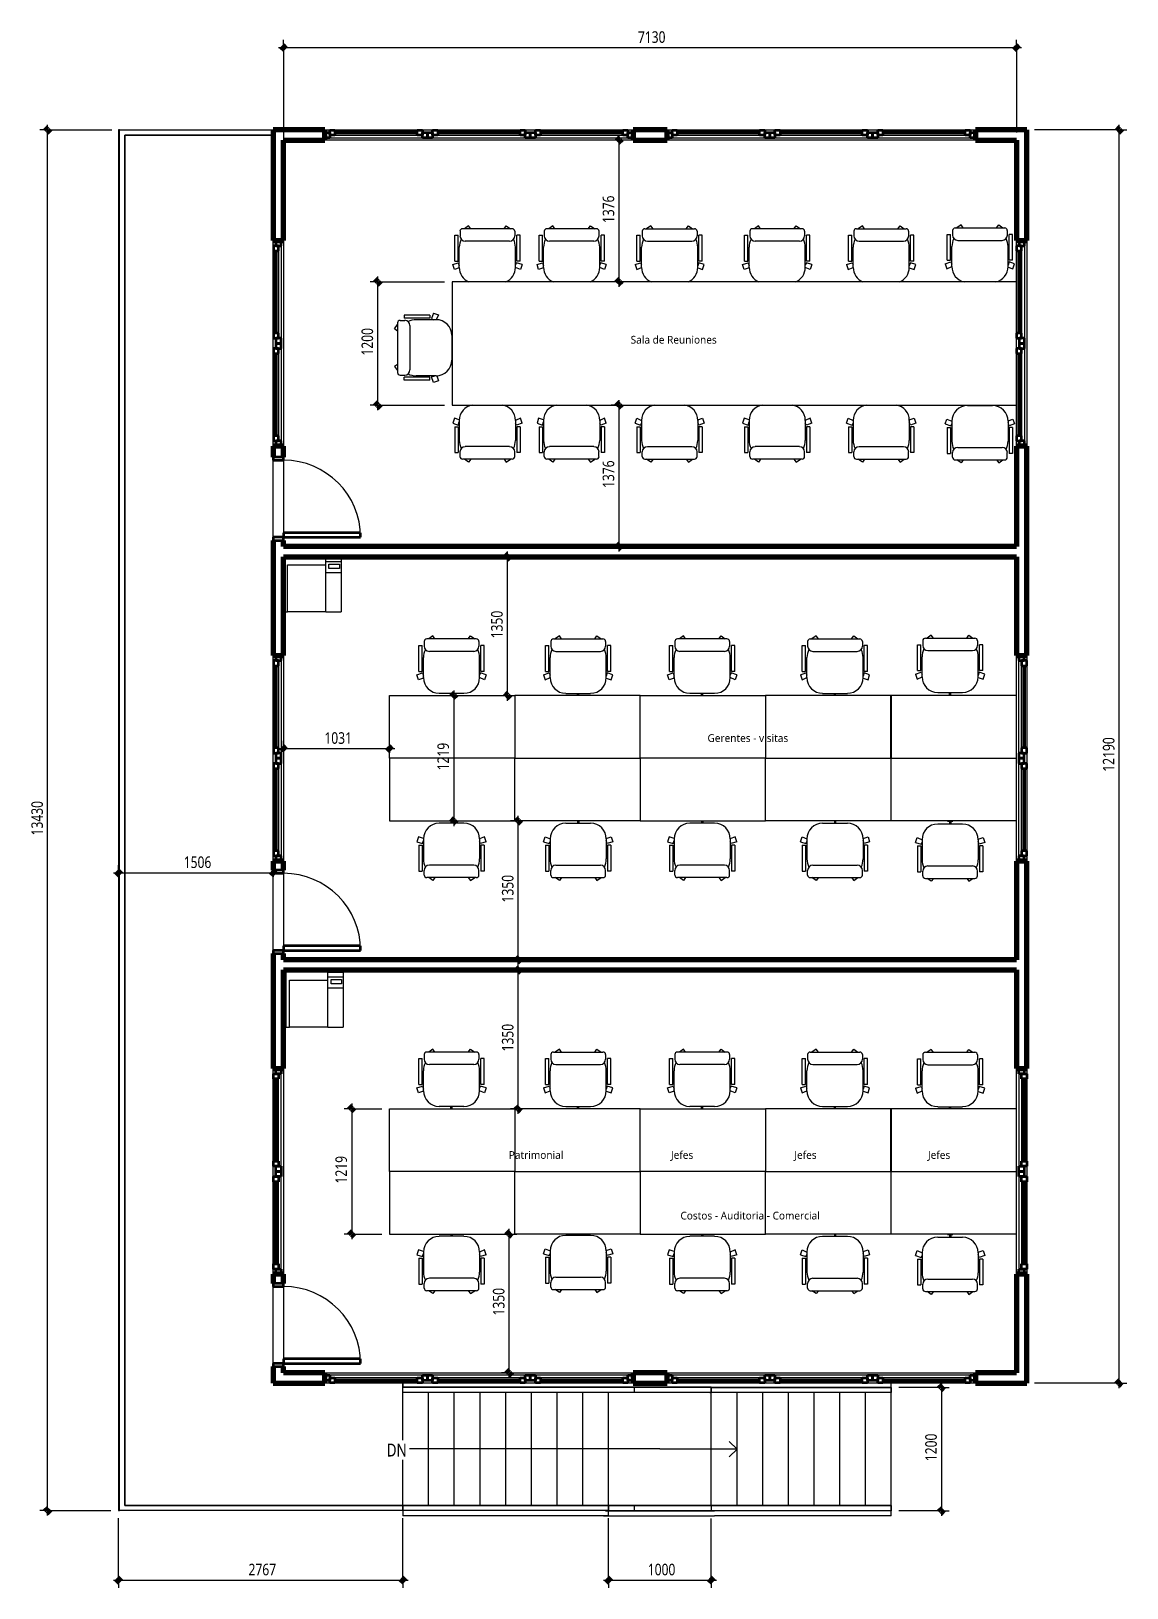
# Model space of a CAD drawing. Header units: millimetres. Extents: x -66038 to -55378, y 2043 to 17186.
import ezdxf

# ---------------------------------------------------------------- set-up
doc = ezdxf.new("R2010")
doc.units = ezdxf.units.MM
doc.linetypes.add('Overhead 1_5mm', pattern=[2.5, 1.5, -1])
for name, color, linetype, lineweight in [('A-ANNO-DIMS', 211, 'Continuous', 9), ('A-ANNO-DIMS-50', 211, 'Continuous', 9), ('A-DOOR', 31, 'Continuous', 18), ('A-DOOR-FRAM', 31, 'Continuous', 35), ('A-FLOR', 192, 'Continuous', 18), ('A-FLOR-HRAL', 11, 'Continuous', 9), ('A-GLAZ', 151, 'Continuous', 18), ('A-WALL', 113, 'Continuous', 18), ('G-ANNO-TEXT', 231, 'Continuous', 9), ('I-FURN', 30, 'Continuous', 9), ('I-FURN-PNLS', 30, 'Continuous', 9), ('Q-SPCQ', 91, 'Continuous', 9), ('S-STRS', 31, 'Continuous', 9), ('S-STRS-ANNO', 31, 'Continuous', 9), ('S-STRS-TEXT', 31, 'Continuous', 9)]:
    doc.layers.add(name, color=color, linetype=linetype, lineweight=lineweight)
doc.styles.add('Trebuchet MS', font='trebuc.ttf', dxfattribs={"width": 0.8, "height": 125})
doc.styles.add('Trebuchet MS_1', font='trebuc.ttf', dxfattribs={"width": 0.8, "height": 112.5})
doc.styles.add('Trebuchet MS_B', font='trebucbd.ttf', dxfattribs={"height": 75})
doc.dimstyles.new('Linear_-_2_25mm_Trebuchet_MS', dxfattribs={"dimscale": 304.8, "dimtxt": 115.981977, "dimasz": 0.164042, "dimexe": 0.246063, "dimexo": 0.246063, "dimgap": 0.049213, "dimtad": 1, "dimdec": 0, "dimzin": 0, "dimdsep": 46, "dimtxsty": 'Trebuchet MS_1', "dimblk1": 'OBLIQUE', "dimblk2": 'OBLIQUE', "dimsah": 1, "dimcen": 0.09, "dimdle": 0.164042, "dimazin": 0, "dimtfac": 1, "dimtdec": 4, "dimtix": 1, "dimtmove": 0, "dimatfit": 3, "dimfxl": 1, "dimtvp": 1, "dimtolj": 1, "dimtzin": 0, "dimarcsym": 2})

msp = doc.modelspace()

# ---------------------------------------------------------------- texts
at = {"layer": 'G-ANNO-TEXT', "color": 7, "lineweight": 50, "char_height": 75, "attachment_point": 1, "style": 'Trebuchet MS_B'}
for s, insert, width in [('Sala de Reuniones', (-60205.7, 14221.7), 1086.287), ('Gerentes - visitas', (-59458.1, 10346.7), 1050.211), ('Patrimonial', (-61391, 6291.1), 697.468), ('Jefes', (-59813.9, 6291.1), 316.667), ('Jefes', (-58613.9, 6291.1), 316.667), ('Jefes', (-57313.9, 6291.1), 316.667), ('Costos - Auditoria - Comercial', (-59721.2, 5701.3), 1807.805)]:
    msp.add_mtext(s, dxfattribs=dict(at, insert=insert, width=width))

# ---------------------------------------------------------------- blocks, each defined once
blk = doc.blocks.new('Furniture_System-Standing_Desk-Rectangular - 120x60-2486076-Nivel 2 Oficinas')
at = {"layer": 'I-FURN-PNLS'}
for p, q in [((1219.2, 0), (0, 0)), ((1219.2, -609.6), (1219.2, 0)), ((0, -609.6), (1219.2, -609.6))]:
    blk.add_line(p, q, dxfattribs=at)
blk = doc.blocks.new('Chair-Executive - Chair-Executive-3281376-Nivel 2 Oficinas')
at = {"layer": 'I-FURN'}
for p, q in [((-177, -68), (-177, 184)), ((-177, 184), (-145, 184)), ((-145, -68), (-145, 184)), ((-125, 222), (-125, 177)), ((-100, 247), (382, 247)), ((-42, 276), (-84, 247)), ((-21, 247), (-42, 276)), ((303, 247), (324, 276)), ((324, 276), (363, 247)), ((407, 222), (407, 177)), ((458, 184), (426, 184)), ((426, -68), (426, 184)), ((458, -68), (458, 184)), ((-132, -129), (-132, 66)), ((-75, 126), (357, 126)), ((414, -129), (414, 66)), ((-196, -102), (-142, -84)), ((-196, -102), (-180, -150)), ((-180, -150), (-132, -129)), ((-177, -68), (-145, -68)), ((-142, -84), (-132, -104)), ((424, -84), (414, -115)), ((414, -134), (462, -150)), ((478, -102), (424, -84)), ((458, -68), (426, -68)), ((462, -150), (478, -102)), ((20, -282), (262, -282)), ((135, -301), (135, -282)), ((135, -282), (147, -282)), ((147, -301), (147, -282))]:
    blk.add_line(p, q, dxfattribs=at)
for centre, radius, start, end in [((-100, 222), 25.2, 90, 180), ((-75, 177), 50.7, 180, 270), ((357, 177), 50.7, 270, 360), ((382, 222), 25.2, 360, 90), ((46, 66), 178, 153.8342, 180), ((236, 66), 178, 360, 26.1684), ((20, -129), 152, 180, 270), ((262, -129), 152, 270, 360)]:
    blk.add_arc(centre, radius, start, end, dxfattribs=at)
blk = doc.blocks.new('Furniture_System-Standing_Desk-Rectangular - 120x60-V1-Nivel 2 Oficinas')
at = {"layer": 'I-FURN-PNLS'}
for p, q in [((1219.2, 0), (0, 0)), ((0, 0), (0, -609.6)), ((1219.2, -609.6), (1219.2, 0)), ((0, -609.6), (1219.2, -609.6))]:
    blk.add_line(p, q, dxfattribs=at)
blk = doc.blocks.new('Chair-Executive - Chair-Executive-V2-Nivel 2 Oficinas')
at = {"layer": 'I-FURN'}
for p, q in [((-177, -68), (-177, 184)), ((-177, 184), (-145, 184)), ((-145, -68), (-145, 184)), ((-125, 222), (-125, 177)), ((-100, 247), (382, 247)), ((-42, 276), (-84, 247)), ((-21, 247), (-42, 276)), ((303, 247), (324, 276)), ((324, 276), (363, 247)), ((407, 222), (407, 177)), ((458, 184), (426, 184)), ((426, -68), (426, 184)), ((458, -68), (458, 184)), ((-132, -129), (-132, 66)), ((-75, 126), (357, 126)), ((414, -129), (414, 66)), ((-196, -102), (-142, -84)), ((-196, -102), (-180, -150)), ((-180, -150), (-132, -129)), ((-177, -68), (-145, -68)), ((-142, -84), (-132, -104)), ((424, -84), (414, -115)), ((414, -134), (462, -150)), ((478, -102), (424, -84)), ((458, -68), (426, -68)), ((462, -150), (478, -102)), ((20, -282), (262, -282)), ((135, -304), (135, -282)), ((135, -282), (147, -282)), ((147, -304), (147, -282))]:
    blk.add_line(p, q, dxfattribs=at)
for centre, radius, start, end in [((-100, 222), 25.2, 90, 180), ((-75, 177), 50.7, 180, 270), ((357, 177), 50.7, 270, 360), ((382, 222), 25.2, 360, 90), ((46, 66), 178, 153.8342, 180), ((236, 66), 178, 360, 26.1684), ((20, -129), 152, 180, 270), ((262, -129), 152, 270, 360)]:
    blk.add_arc(centre, radius, start, end, dxfattribs=at)
blk = doc.blocks.new('Furniture_System-Standing_Desk-Rectangular - 120x60-3281375-Nivel 2 Oficinas')
at = {"layer": 'I-FURN-PNLS'}
for p, q in [((0, 609.6), (1219.2, 609.6)), ((0, 0), (0, 609.6)), ((1219.2, 609.6), (1219.2, 0)), ((1219.2, 0), (0, 0))]:
    blk.add_line(p, q, dxfattribs=at)
blk = doc.blocks.new('Chair-Executive - Chair-Executive-3215924-Nivel 2 Oficinas')
at = {"layer": 'I-FURN'}
for p, q in [((135, 304), (135, 282)), ((147, 304), (147, 282)), ((20, 282), (262, 282)), ((135, 282), (147, 282)), ((-196, 102), (-180, 150)), ((-196, 102), (-142, 84)), ((-180, 150), (-132, 129)), ((-177, 68), (-145, 68)), ((-177, 68), (-177, -184)), ((-145, 68), (-145, -184)), ((-142, 84), (-132, 104)), ((-132, 129), (-132, -66)), ((414, 134), (462, 150)), ((414, 129), (414, -66)), ((424, 84), (414, 115)), ((478, 102), (424, 84)), ((458, 68), (426, 68)), ((426, 68), (426, -184)), ((458, 68), (458, -184)), ((462, 150), (478, 102)), ((-75, -126), (357, -126)), ((-177, -184), (-145, -184)), ((-125, -222), (-125, -177)), ((-100, -247), (382, -247)), ((-42, -276), (-84, -247)), ((-21, -247), (-42, -276)), ((303, -247), (324, -276)), ((324, -276), (363, -247)), ((407, -222), (407, -177)), ((458, -184), (426, -184))]:
    blk.add_line(p, q, dxfattribs=at)
for centre, radius, start, end in [((20, 129), 152, 90, 180), ((262, 129), 152, 0, 90), ((46, -66), 178, 180, 206.1658), ((-75, -177), 50.7, 90, 180), ((357, -177), 50.7, 0, 90), ((236, -66), 178, 333.8316, 0), ((-100, -222), 25.2, 180, 270), ((382, -222), 25.2, 270, 0)]:
    blk.add_arc(centre, radius, start, end, dxfattribs=at)
blk = doc.blocks.new('Furniture_System-Standing_Desk-Rectangular - 120x60-V3-Nivel 2 Oficinas')
at = {"layer": 'I-FURN-PNLS'}
for p, q in [((0, 609.6), (1219.2, 609.6)), ((1219.2, 609.6), (1219.2, 0)), ((1219.2, 0), (0, 0))]:
    blk.add_line(p, q, dxfattribs=at)
blk = doc.blocks.new('Chair-Executive - Chair-Executive-V4-Nivel 2 Oficinas')
at = {"layer": 'I-FURN'}
for p, q in [((116, 311), (116, 308)), ((116, 308), (166, 308)), ((135, 308), (147, 308)), ((135, 308), (135, 282)), ((147, 308), (147, 282)), ((166, 311), (166, 308)), ((20, 282), (262, 282)), ((135, 282), (147, 282)), ((-196, 102), (-180, 150)), ((-196, 102), (-142, 84)), ((-180, 150), (-132, 129)), ((-177, 68), (-145, 68)), ((-177, 68), (-177, -184)), ((-145, 68), (-145, -184)), ((-142, 84), (-132, 104)), ((-132, 129), (-132, -66)), ((414, 134), (462, 150)), ((414, 129), (414, -66)), ((424, 84), (414, 115)), ((478, 102), (424, 84)), ((458, 68), (426, 68)), ((426, 68), (426, -184)), ((458, 68), (458, -184)), ((462, 150), (478, 102)), ((-75, -126), (357, -126)), ((-177, -184), (-145, -184)), ((-125, -222), (-125, -177)), ((-100, -247), (382, -247)), ((-42, -276), (-84, -247)), ((-21, -247), (-42, -276)), ((303, -247), (324, -276)), ((324, -276), (363, -247)), ((407, -222), (407, -177)), ((458, -184), (426, -184))]:
    blk.add_line(p, q, dxfattribs=at)
for centre, radius, start, end in [((20, 129), 152, 90, 180), ((262, 129), 152, 0, 90), ((46, -66), 178, 180, 206.1658), ((-75, -177), 50.7, 90, 180), ((357, -177), 50.7, 0, 90), ((236, -66), 178, 333.8316, 0), ((-100, -222), 25.2, 180, 270), ((382, -222), 25.2, 270, 0)]:
    blk.add_arc(centre, radius, start, end, dxfattribs=at)
blk = doc.blocks.new('Chair-Executive - Chair-Executive-V5-Nivel 2 Oficinas')
at = {"layer": 'I-FURN'}
for p, q in [((20, 282), (262, 282)), ((135, 294), (135, 282)), ((135, 282), (147, 282)), ((147, 294), (147, 282)), ((-196, 102), (-180, 150)), ((-196, 102), (-142, 84)), ((-180, 150), (-132, 129)), ((-177, 68), (-145, 68)), ((-177, 68), (-177, -184)), ((-145, 68), (-145, -184)), ((-142, 84), (-132, 104)), ((-132, 129), (-132, -66)), ((414, 134), (462, 150)), ((414, 129), (414, -66)), ((424, 84), (414, 115)), ((478, 102), (424, 84)), ((458, 68), (426, 68)), ((426, 68), (426, -184)), ((458, 68), (458, -184)), ((462, 150), (478, 102)), ((-75, -126), (357, -126)), ((-177, -184), (-145, -184)), ((-125, -222), (-125, -177)), ((-100, -247), (382, -247)), ((-42, -276), (-84, -247)), ((-21, -247), (-42, -276)), ((303, -247), (324, -276)), ((324, -276), (363, -247)), ((407, -222), (407, -177)), ((458, -184), (426, -184))]:
    blk.add_line(p, q, dxfattribs=at)
for centre, radius, start, end in [((20, 129), 152, 90, 180), ((262, 129), 152, 0, 90), ((46, -66), 178, 180, 206.1658), ((-75, -177), 50.7, 90, 180), ((357, -177), 50.7, 0, 90), ((236, -66), 178, 333.8316, 0), ((-100, -222), 25.2, 180, 270), ((382, -222), 25.2, 270, 0)]:
    blk.add_arc(centre, radius, start, end, dxfattribs=at)
blk = doc.blocks.new('Printer-LaserJet - Printer-LaserJet-3350240-Nivel 2 Oficinas')
at = {"layer": 'Q-SPCQ'}
for p, q in [((-164, -137), (-164, 244)), ((-15, 244), (-164, 244)), ((-15, 244), (359, 244)), ((-15, 244), (-15, -137)), ((395, 244), (359, 244)), ((359, 244), (359, -213)), ((395, -289), (395, 244)), ((-164, -244), (-164, -137)), ((-15, -137), (-164, -137)), ((-15, -137), (-15, -244)), ((-164, -289), (-164, -244)), ((-15, -244), (-164, -244)), ((-15, -289), (-164, -289)), ((-147, -220), (-147, -178)), ((-147, -178), (-46, -178)), ((-46, -180), (-147, -180)), ((-46, -220), (-147, -220)), ((-46, -178), (-46, -220)), ((359, -213), (-15, -213)), ((-15, -244), (-15, -289)), ((-15, -289), (395, -289))]:
    blk.add_line(p, q, dxfattribs=at)
blk = doc.blocks.new('Table-Rectangular - 4_8-3288533-Nivel 2 Oficinas')
at = {"layer": 'I-FURN'}
for p, q in [((2740, 600), (-2750, 600)), ((-2750, 600), (-2750, -600)), ((-2750, -600), (2740, -600))]:
    blk.add_line(p, q, dxfattribs=at)
blk = doc.blocks.new('Side hung casement - 1000_1200-3237122-Nivel 2 Oficinas')
at = {"layer": 'A-GLAZ', "lineweight": 35}
for p, q in [((-450, 26), (-500, 26)), ((-450, -24), (-450, 26)), ((-400, 0), (-450, 0)), ((-450, 0), (-450, -49)), ((-400, -49), (-400, 0)), ((450, 0), (400, 0)), ((400, 0), (400, -49)), ((500, 26), (450, 26)), ((450, 26), (450, -24)), ((450, -49), (450, 0)), ((500, -24), (500, 26)), ((-500, -24), (-450, -24)), ((-450, -49), (-400, -49)), ((400, -49), (450, -49)), ((450, -24), (500, -24))]:
    blk.add_line(p, q, dxfattribs=at)
at = {"layer": 'A-GLAZ', "lineweight": 9}
for p, q in [((-450, 26), (450, 26)), ((-400, 0), (400, 0)), ((400, -49), (-400, -49))]:
    blk.add_line(p, q, dxfattribs=at)
at = {"layer": 'A-GLAZ', "lineweight": 50}
for p, q in [((400, -24), (-400, -24)), ((-400, -24), (-400, -25)), ((-400, -25), (400, -25)), ((400, -25), (400, -24))]:
    blk.add_line(p, q, dxfattribs=at)
blk = doc.blocks.new('Side hung casement - 1000_1200-3238561-Nivel 2 Oficinas')
at = {"layer": 'A-GLAZ', "lineweight": 35}
for p, q in [((-500, 24), (-450, 24)), ((-450, 0), (-450, 49)), ((-450, 49), (-400, 49)), ((-450, 24), (-450, -26)), ((-400, 0), (-450, 0)), ((-400, 49), (-400, 0)), ((400, 0), (400, 49)), ((400, 49), (450, 49)), ((450, 0), (400, 0)), ((450, 49), (450, 0)), ((450, -26), (450, 24)), ((450, 24), (500, 24)), ((500, 24), (500, -26)), ((-450, -26), (-500, -26)), ((500, -26), (450, -26))]:
    blk.add_line(p, q, dxfattribs=at)
at = {"layer": 'A-GLAZ', "lineweight": 9}
for p, q in [((400, 49), (-400, 49)), ((-400, 0), (400, 0)), ((-450, -26), (450, -26))]:
    blk.add_line(p, q, dxfattribs=at)
at = {"layer": 'A-GLAZ', "lineweight": 50}
for p, q in [((-400, 24), (-400, 25)), ((-400, 25), (400, 25)), ((400, 24), (-400, 24)), ((400, 25), (400, 24))]:
    blk.add_line(p, q, dxfattribs=at)
blk = doc.blocks.new('Chair-Executive - Chair-Executive-V6-Nivel 2 Oficinas')
at = {"layer": 'I-FURN'}
for p, q in [((-177, -68), (-177, 184)), ((-177, 184), (-145, 184)), ((-145, -68), (-145, 184)), ((-125, 222), (-125, 177)), ((-100, 247), (382, 247)), ((-42, 276), (-84, 247)), ((-21, 247), (-42, 276)), ((303, 247), (324, 276)), ((324, 276), (363, 247)), ((407, 222), (407, 177)), ((458, 184), (426, 184)), ((426, -68), (426, 184)), ((458, -68), (458, 184)), ((-132, -129), (-132, 66)), ((-75, 126), (357, 126)), ((414, -129), (414, 66)), ((-196, -102), (-142, -84)), ((-196, -102), (-180, -150)), ((-180, -150), (-132, -129)), ((-177, -68), (-145, -68)), ((-142, -84), (-132, -104)), ((424, -84), (414, -115)), ((414, -134), (462, -150)), ((478, -102), (424, -84)), ((458, -68), (426, -68)), ((462, -150), (478, -102))]:
    blk.add_line(p, q, dxfattribs=at)
for centre, radius, start, end in [((-100, 222), 25.2, 90, 180), ((-75, 177), 50.7, 180, 270), ((357, 177), 50.7, 270, 360), ((382, 222), 25.2, 360, 90), ((46, 66), 178, 153.8342, 180), ((236, 66), 178, 360, 26.1684), ((20, -129), 152, 180, 257.0611), ((262, -129), 152, 282.9389, 360)]:
    blk.add_arc(centre, radius, start, end, dxfattribs=at)
blk = doc.blocks.new('Chair-Executive - Chair-Executive-V7-Nivel 2 Oficinas')
at = {"layer": 'I-FURN'}
for p, q in [((-177, -68), (-177, 184)), ((-177, 184), (-145, 184)), ((-145, -68), (-145, 184)), ((-125, 222), (-125, 177)), ((-100, 247), (382, 247)), ((-42, 276), (-84, 247)), ((-21, 247), (-42, 276)), ((303, 247), (324, 276)), ((324, 276), (363, 247)), ((407, 222), (407, 177)), ((458, 184), (426, 184)), ((426, -68), (426, 184)), ((458, -68), (458, 184)), ((-132, -129), (-132, 66)), ((-75, 126), (357, 126)), ((414, -129), (414, 66)), ((-196, -102), (-142, -84)), ((-196, -102), (-180, -150)), ((-180, -150), (-132, -129)), ((-177, -68), (-145, -68)), ((-142, -84), (-132, -104)), ((424, -84), (414, -115)), ((414, -134), (462, -150)), ((478, -102), (424, -84)), ((458, -68), (426, -68)), ((462, -150), (478, -102))]:
    blk.add_line(p, q, dxfattribs=at)
for centre, radius, start, end in [((-100, 222), 25.2, 90, 180), ((-75, 177), 50.7, 180, 270), ((357, 177), 50.7, 270, 360), ((382, 222), 25.2, 360, 90), ((46, 66), 178, 153.8342, 180), ((236, 66), 178, 360, 26.1684), ((20, -129), 152, 180, 247.5074), ((262, -129), 152, 292.4926, 360)]:
    blk.add_arc(centre, radius, start, end, dxfattribs=at)
blk = doc.blocks.new('Chair-Executive - Chair-Executive-V8-Nivel 2 Oficinas')
at = {"layer": 'I-FURN'}
for p, q in [((-196, 102), (-180, 150)), ((-196, 102), (-142, 84)), ((-180, 150), (-132, 129)), ((-177, 68), (-145, 68)), ((-177, 68), (-177, -184)), ((-145, 68), (-145, -184)), ((-142, 84), (-132, 104)), ((-132, 129), (-132, -66)), ((414, 134), (462, 150)), ((414, 129), (414, -66)), ((424, 84), (414, 115)), ((478, 102), (424, 84)), ((458, 68), (426, 68)), ((426, 68), (426, -184)), ((458, 68), (458, -184)), ((462, 150), (478, 102)), ((-75, -126), (357, -126)), ((-177, -184), (-145, -184)), ((-125, -222), (-125, -177)), ((-100, -247), (382, -247)), ((-42, -276), (-84, -247)), ((-21, -247), (-42, -276)), ((303, -247), (324, -276)), ((324, -276), (363, -247)), ((407, -222), (407, -177)), ((458, -184), (426, -184))]:
    blk.add_line(p, q, dxfattribs=at)
for centre, radius, start, end in [((20, 129), 152, 112.4926, 180), ((262, 129), 152, 0, 67.5074), ((46, -66), 178, 180, 206.1658), ((-75, -177), 50.7, 90, 180), ((357, -177), 50.7, 0, 90), ((236, -66), 178, 333.8316, 0), ((-100, -222), 25.2, 180, 270), ((382, -222), 25.2, 270, 0)]:
    blk.add_arc(centre, radius, start, end, dxfattribs=at)
blk = doc.blocks.new('Chair-Executive - Chair-Executive-V9-Nivel 2 Oficinas')
at = {"layer": 'I-FURN'}
for p, q in [((20, 282), (262, 282)), ((135, 286), (135, 282)), ((135, 282), (147, 282)), ((147, 286), (147, 282)), ((-196, 102), (-180, 150)), ((-196, 102), (-142, 84)), ((-180, 150), (-132, 129)), ((-177, 68), (-145, 68)), ((-177, 68), (-177, -184)), ((-145, 68), (-145, -184)), ((-142, 84), (-132, 104)), ((-132, 129), (-132, -66)), ((414, 134), (462, 150)), ((414, 129), (414, -66)), ((424, 84), (414, 115)), ((478, 102), (424, 84)), ((458, 68), (426, 68)), ((426, 68), (426, -184)), ((458, 68), (458, -184)), ((462, 150), (478, 102)), ((-75, -126), (357, -126)), ((-177, -184), (-145, -184)), ((-125, -222), (-125, -177)), ((-100, -247), (382, -247)), ((-42, -276), (-84, -247)), ((-21, -247), (-42, -276)), ((303, -247), (324, -276)), ((324, -276), (363, -247)), ((407, -222), (407, -177)), ((458, -184), (426, -184))]:
    blk.add_line(p, q, dxfattribs=at)
for centre, radius, start, end in [((20, 129), 152, 90, 180), ((262, 129), 152, 0, 90), ((46, -66), 178, 180, 206.1658), ((-75, -177), 50.7, 90, 180), ((357, -177), 50.7, 0, 90), ((236, -66), 178, 333.8316, 0), ((-100, -222), 25.2, 180, 270), ((382, -222), 25.2, 270, 0)]:
    blk.add_arc(centre, radius, start, end, dxfattribs=at)
blk = doc.blocks.new('Chair-Executive - Chair-Executive-V10-Nivel 2 Oficinas')
at = {"layer": 'I-FURN'}
for p, q in [((-196, 102), (-180, 150)), ((-196, 102), (-142, 84)), ((-180, 150), (-132, 129)), ((-177, 68), (-145, 68)), ((-177, 68), (-177, -184)), ((-145, 68), (-145, -184)), ((-142, 84), (-132, 104)), ((-132, 129), (-132, -66)), ((414, 134), (462, 150)), ((414, 129), (414, -66)), ((424, 84), (414, 115)), ((478, 102), (424, 84)), ((458, 68), (426, 68)), ((426, 68), (426, -184)), ((458, 68), (458, -184)), ((462, 150), (478, 102)), ((-75, -126), (357, -126)), ((-177, -184), (-145, -184)), ((-125, -222), (-125, -177)), ((-100, -247), (382, -247)), ((-42, -276), (-84, -247)), ((-21, -247), (-42, -276)), ((303, -247), (324, -276)), ((324, -276), (363, -247)), ((407, -222), (407, -177)), ((458, -184), (426, -184))]:
    blk.add_line(p, q, dxfattribs=at)
for centre, radius, start, end in [((20, 129), 152, 99.3481, 180), ((262, 129), 152, 0, 80.6519), ((46, -66), 178, 180, 206.1658), ((-75, -177), 50.7, 90, 180), ((357, -177), 50.7, 0, 90), ((236, -66), 178, 333.8316, 0), ((-100, -222), 25.2, 180, 270), ((382, -222), 25.2, 270, 0)]:
    blk.add_arc(centre, radius, start, end, dxfattribs=at)
blk = doc.blocks.new('Chair-Executive - Chair-Executive-V11-Nivel 2 Oficinas')
at = {"layer": 'I-FURN'}
for p, q in [((-177, -68), (-177, 184)), ((-177, 184), (-145, 184)), ((-145, -68), (-145, 184)), ((-125, 222), (-125, 177)), ((-100, 247), (382, 247)), ((-42, 276), (-84, 247)), ((-21, 247), (-42, 276)), ((303, 247), (324, 276)), ((324, 276), (363, 247)), ((407, 222), (407, 177)), ((458, 184), (426, 184)), ((426, -68), (426, 184)), ((458, -68), (458, 184)), ((-132, -129), (-132, 66)), ((-75, 126), (357, 126)), ((414, -129), (414, 66)), ((-196, -102), (-142, -84)), ((-196, -102), (-180, -150)), ((-180, -150), (-132, -129)), ((-177, -68), (-145, -68)), ((-142, -84), (-132, -104)), ((424, -84), (414, -115)), ((414, -134), (462, -150)), ((478, -102), (424, -84)), ((458, -68), (426, -68)), ((462, -150), (478, -102))]:
    blk.add_line(p, q, dxfattribs=at)
for centre, radius, start, end in [((-100, 222), 25.2, 90, 180), ((-75, 177), 50.7, 180, 270), ((357, 177), 50.7, 270, 360), ((382, 222), 25.2, 360, 90), ((46, 66), 178, 153.8342, 180), ((236, 66), 178, 360, 26.1684), ((20, -129), 152, 180, 260.6519), ((262, -129), 152, 279.3481, 360)]:
    blk.add_arc(centre, radius, start, end, dxfattribs=at)
blk = doc.blocks.new('Side hung casement - 1000_1200-V12-Nivel 2 Oficinas')
at = {"layer": 'A-GLAZ', "lineweight": 35}
for p, q in [((-500, -26), (-500, 24)), ((-500, 24), (-450, 24)), ((-450, 0), (-450, 49)), ((-450, 49), (-400, 49)), ((-450, 24), (-450, -26)), ((-400, 0), (-450, 0)), ((-400, 49), (-400, 0)), ((400, 0), (400, 49)), ((400, 49), (450, 49)), ((450, 0), (400, 0)), ((450, 49), (450, 0)), ((450, -26), (450, 24)), ((450, 24), (500, 24)), ((500, 24), (500, -26)), ((-450, -26), (-500, -26)), ((500, -26), (450, -26))]:
    blk.add_line(p, q, dxfattribs=at)
at = {"layer": 'A-GLAZ', "lineweight": 9}
for p, q in [((400, 49), (-400, 49)), ((-400, 0), (400, 0)), ((-450, -26), (450, -26))]:
    blk.add_line(p, q, dxfattribs=at)
at = {"layer": 'A-GLAZ', "lineweight": 50}
for p, q in [((-400, 24), (-400, 25)), ((-400, 25), (400, 25)), ((400, 24), (-400, 24)), ((400, 25), (400, 24))]:
    blk.add_line(p, q, dxfattribs=at)
blk = doc.blocks.new('Side hung casement - 1000_1200-V13-Nivel 2 Oficinas')
at = {"layer": 'A-GLAZ', "lineweight": 35}
for p, q in [((-450, 26), (-500, 26)), ((-500, 26), (-500, -24)), ((-450, -24), (-450, 26)), ((-400, 0), (-450, 0)), ((-450, 0), (-450, -49)), ((-400, -49), (-400, 0)), ((450, 0), (400, 0)), ((400, 0), (400, -49)), ((500, 26), (450, 26)), ((450, 26), (450, -24)), ((450, -49), (450, 0)), ((-500, -24), (-450, -24)), ((-450, -49), (-400, -49)), ((400, -49), (450, -49)), ((450, -24), (500, -24))]:
    blk.add_line(p, q, dxfattribs=at)
at = {"layer": 'A-GLAZ', "lineweight": 9}
for p, q in [((-450, 26), (450, 26)), ((-400, 0), (400, 0)), ((400, -49), (-400, -49))]:
    blk.add_line(p, q, dxfattribs=at)
at = {"layer": 'A-GLAZ', "lineweight": 50}
for p, q in [((400, -24), (-400, -24)), ((-400, -24), (-400, -25)), ((-400, -25), (400, -25)), ((400, -25), (400, -24))]:
    blk.add_line(p, q, dxfattribs=at)
blk = doc.blocks.new('Side hung casement - 1000_1200-V14-Nivel 2 Oficinas')
at = {"layer": 'A-GLAZ', "lineweight": 35}
for p, q in [((-500, -26), (-500, 24)), ((-500, 24), (-450, 24)), ((-450, 0), (-450, 49)), ((-450, 49), (-400, 49)), ((-450, 24), (-450, -26)), ((-400, 0), (-450, 0)), ((-400, 49), (-400, 0)), ((400, 0), (400, 49)), ((400, 49), (450, 49)), ((450, 0), (400, 0)), ((450, 49), (450, 0)), ((450, -26), (450, 24)), ((450, 24), (500, 24)), ((-450, -26), (-500, -26)), ((500, -26), (450, -26))]:
    blk.add_line(p, q, dxfattribs=at)
at = {"layer": 'A-GLAZ', "lineweight": 9}
for p, q in [((400, 49), (-400, 49)), ((-400, 0), (400, 0)), ((-450, -26), (450, -26))]:
    blk.add_line(p, q, dxfattribs=at)
at = {"layer": 'A-GLAZ', "lineweight": 50}
for p, q in [((-400, 24), (-400, 25)), ((-400, 25), (400, 25)), ((400, 24), (-400, 24)), ((400, 25), (400, 24))]:
    blk.add_line(p, q, dxfattribs=at)
blk = doc.blocks.new('Chair-Executive - Chair-Executive-V15-Nivel 2 Oficinas')
at = {"layer": 'I-FURN'}
for p, q in [((-177, -68), (-177, 184)), ((-177, 184), (-145, 184)), ((-145, -68), (-145, 184)), ((-125, 222), (-125, 177)), ((-100, 247), (382, 247)), ((-42, 276), (-84, 247)), ((-21, 247), (-42, 276)), ((303, 247), (324, 276)), ((324, 276), (363, 247)), ((407, 222), (407, 177)), ((458, 184), (426, 184)), ((426, -68), (426, 184)), ((458, -68), (458, 184)), ((-132, -129), (-132, 66)), ((-75, 126), (357, 126)), ((414, -129), (414, 66)), ((-196, -102), (-142, -84)), ((-196, -102), (-180, -150)), ((-180, -150), (-132, -129)), ((-177, -68), (-145, -68)), ((-142, -84), (-132, -104)), ((424, -84), (414, -115)), ((414, -134), (462, -150)), ((478, -102), (424, -84)), ((458, -68), (426, -68)), ((462, -150), (478, -102)), ((20, -282), (262, -282)), ((135, -308), (135, -282)), ((135, -282), (147, -282)), ((147, -308), (147, -282)), ((116, -311), (116, -308)), ((116, -308), (166, -308)), ((135, -308), (147, -308)), ((166, -311), (166, -308))]:
    blk.add_line(p, q, dxfattribs=at)
for centre, radius, start, end in [((-100, 222), 25.2, 90, 180), ((-75, 177), 50.7, 180, 270), ((357, 177), 50.7, 270, 360), ((382, 222), 25.2, 360, 90), ((46, 66), 178, 153.8342, 180), ((236, 66), 178, 360, 26.1684), ((20, -129), 152, 180, 270), ((262, -129), 152, 270, 360)]:
    blk.add_arc(centre, radius, start, end, dxfattribs=at)
blk = doc.blocks.new('Top Rail Type - Top Rail_Internal_-3532692-Nivel 2 Oficinas')
at = {"layer": 'A-FLOR-HRAL'}
for p, q in [((-65177, 2795), (-65177, 16225)), ((-65177, 16225), (-63682, 16225)), ((-65127, 16175), (-65127, 2845)), ((-63682, 16175), (-65127, 16175)), ((-62422, 2795), (-65177, 2795)), ((-65127, 2845), (-62422, 2845)), ((-62422, 2845), (-62422, 2795))]:
    blk.add_line(p, q, dxfattribs=at)
blk = doc.blocks.new('Top Rail Type - Top Rail_Internal_-V16-Nivel 2 Oficinas')
at = {"layer": 'A-FLOR-HRAL'}
for p, q in [((-65177, 16225), (-63682, 16225)), ((-65177, 2795), (-65177, 16225)), ((-65127, 16175), (-63682, 16175)), ((-65127, 2845), (-65127, 16175)), ((-62422, 2795), (-65177, 2795)), ((-62422, 2845), (-65127, 2845)), ((-62422, 2795), (-62422, 2845))]:
    blk.add_line(p, q, dxfattribs=at)
blk = doc.blocks.new('M_Door-Passage-Single-Flush - 750 x 2000mm-3224211-Nivel 2 Oficinas')
at = {"layer": 'A-DOOR', "lineweight": 35}
for p, q in [((375, 806), (330, 806)), ((330, 806), (330, 56)), ((375, 56), (375, 806)), ((330, 56), (375, 56))]:
    blk.add_line(p, q, dxfattribs=at)
at = {"layer": 'A-DOOR', "lineweight": 9}
blk.add_arc((375, 56), 750, 90, 180, dxfattribs=at)
at = {"layer": 'A-DOOR-FRAM'}
for p, q in [((-375, 56), (-405, 56)), ((-405, 56), (-405, -44)), ((-375, -44), (-375, 56)), ((405, 56), (375, 56)), ((375, 56), (375, -44)), ((405, -44), (405, 56)), ((-405, -44), (-375, -44)), ((375, -44), (405, -44))]:
    blk.add_line(p, q, dxfattribs=at)
blk = doc.blocks.new('Chair-Executive - Chair-Executive-V17-Nivel 2 Oficinas')
at = {"layer": 'I-FURN'}
for p, q in [((20, 282), (262, 282)), ((135, 285), (135, 282)), ((135, 282), (147, 282)), ((147, 285), (147, 282)), ((-196, 102), (-180, 150)), ((-196, 102), (-142, 84)), ((-180, 150), (-132, 129)), ((-177, 68), (-145, 68)), ((-177, 68), (-177, -184)), ((-145, 68), (-145, -184)), ((-142, 84), (-132, 104)), ((-132, 129), (-132, -66)), ((414, 134), (462, 150)), ((414, 129), (414, -66)), ((424, 84), (414, 115)), ((478, 102), (424, 84)), ((458, 68), (426, 68)), ((426, 68), (426, -184)), ((458, 68), (458, -184)), ((462, 150), (478, 102)), ((-75, -126), (357, -126)), ((-177, -184), (-145, -184)), ((-125, -222), (-125, -177)), ((-100, -247), (382, -247)), ((-42, -276), (-84, -247)), ((-21, -247), (-42, -276)), ((303, -247), (324, -276)), ((324, -276), (363, -247)), ((407, -222), (407, -177)), ((458, -184), (426, -184))]:
    blk.add_line(p, q, dxfattribs=at)
for centre, radius, start, end in [((20, 129), 152, 90, 180), ((262, 129), 152, 0, 90), ((46, -66), 178, 180, 206.1658), ((-75, -177), 50.7, 90, 180), ((357, -177), 50.7, 0, 90), ((236, -66), 178, 333.8316, 0), ((-100, -222), 25.2, 180, 270), ((382, -222), 25.2, 270, 0)]:
    blk.add_arc(centre, radius, start, end, dxfattribs=at)
blk = doc.blocks.new('Top Rail Type - Top Rail_Internal_-3575870-Nivel 2 Oficinas')
at = {"layer": 'A-FLOR-HRAL'}
for p, q in [((-62421, 3944), (-62421, 3994)), ((-62421, 3994), (-60421, 3994)), ((-60421, 3944), (-62421, 3944)), ((-60421, 3994), (-60171, 3994)), ((-60171, 3944), (-60421, 3944)), ((-60171, 3994), (-59421, 3994)), ((-60171, 3994), (-60171, 3944)), ((-59421, 3944), (-60171, 3944)), ((-59437, 3944), (-59437, 3943)), ((-59437, 3943), (-59421, 3943)), ((-59421, 3994), (-59421, 3944)), ((-59421, 3943), (-59421, 3993)), ((-59421, 3993), (-57671, 3993)), ((-57671, 3943), (-59421, 3943)), ((-57671, 3993), (-57671, 3943))]:
    blk.add_line(p, q, dxfattribs=at)
blk = doc.blocks.new('Top Rail Type - Top Rail_Internal_-V18-Nivel 2 Oficinas')
at = {"layer": 'A-FLOR-HRAL'}
for p, q in [((-62421, 3944), (-62421, 3994)), ((-60171, 3994), (-62421, 3994)), ((-60171, 3944), (-62421, 3944)), ((-59421, 3994), (-60171, 3994)), ((-59421, 3944), (-60171, 3944)), ((-59421, 3944), (-59421, 3994)), ((-59421, 3943), (-59421, 3993)), ((-57671, 3993), (-59421, 3993)), ((-57671, 3943), (-59421, 3943)), ((-57671, 3943), (-57671, 3993))]:
    blk.add_line(p, q, dxfattribs=at)
blk = doc.blocks.new('Top Rail Type - Top Rail_Internal_-3575884-Nivel 2 Oficinas')
at = {"layer": 'A-FLOR-HRAL'}
for p, q in [((-62421, 2795), (-62421, 2845)), ((-62421, 2845), (-60421, 2845)), ((-60421, 2795), (-62421, 2795)), ((-60450, 2795), (-60450, 2793)), ((-60450, 2793), (-60421, 2793)), ((-60421, 2845), (-60421, 2795)), ((-60421, 2793), (-60421, 2843)), ((-60421, 2843), (-60171, 2843)), ((-60171, 2793), (-60421, 2793)), ((-60171, 2843), (-59421, 2843)), ((-60171, 2843), (-60171, 2793)), ((-59421, 2793), (-60171, 2793)), ((-59421, 2843), (-57671, 2843)), ((-59421, 2843), (-59421, 2793)), ((-57671, 2793), (-59421, 2793)), ((-57671, 2843), (-57671, 2793))]:
    blk.add_line(p, q, dxfattribs=at)
blk = doc.blocks.new('Top Rail Type - Top Rail_Internal_-V19-Nivel 2 Oficinas')
at = {"layer": 'A-FLOR-HRAL'}
for p, q in [((-62421, 2795), (-62421, 2845)), ((-60421, 2845), (-62421, 2845)), ((-60421, 2795), (-62421, 2795)), ((-60421, 2795), (-60421, 2845)), ((-60421, 2793), (-60421, 2843)), ((-60171, 2843), (-60421, 2843)), ((-60171, 2793), (-60421, 2793)), ((-59421, 2843), (-60171, 2843)), ((-59421, 2793), (-60171, 2793)), ((-57671, 2843), (-59421, 2843)), ((-57671, 2793), (-59421, 2793)), ((-57671, 2793), (-57671, 2843))]:
    blk.add_line(p, q, dxfattribs=at)
blk = doc.blocks.new('DIMBLOCK1-Nivel 2 Oficinas')
at = {"layer": 'A-ANNO-DIMS-50'}
for p, q in [((-61299, 8104), (-61299, 9553)), ((-61299, 9503), (-61374, 9503)), ((-61299, 9503), (-61260, 9503)), ((-61299, 8154), (-61374, 8154)), ((-61299, 8154), (-61260, 8154))]:
    blk.add_line(p, q, dxfattribs=at)
at = {"layer": 'A-ANNO-DIMS-50', "lineweight": 70}
for p, q in [((-61299, 9503), (-61324, 9528)), ((-61299, 9503), (-61274, 9478)), ((-61299, 8154), (-61324, 8179)), ((-61299, 8154), (-61274, 8129))]:
    blk.add_line(p, q, dxfattribs=at)
at = {"layer": 'A-ANNO-DIMS-50', "color": 0, "insert": (-61458, 8710), "char_height": 112.5, "width": 283.07, "attachment_point": 1, "rotation": 90, "line_spacing_factor": 1.048425, "style": 'Trebuchet MS_1'}
blk.add_mtext('1350', dxfattribs=at)
blk = doc.blocks.new('_Oblique')
at = {"color": 0, "linetype": 'ByBlock', "lineweight": -2}
blk.add_line((-0.5, -0.5), (0.5, 0.5), dxfattribs=at)
blk = doc.blocks.new('DIMBLOCK2-Nivel 2 Oficinas')
at = {"layer": 'A-ANNO-DIMS-50', "lineweight": 70}
for p, q in [((-61387, 5485), (-61412, 5510)), ((-61387, 5485), (-61362, 5460)), ((-61387, 4135), (-61412, 4160)), ((-61387, 4135), (-61362, 4110))]:
    blk.add_line(p, q, dxfattribs=at)
at = {"layer": 'A-ANNO-DIMS-50'}
for p, q in [((-61387, 5485), (-61407, 5485)), ((-61387, 4085), (-61387, 5535)), ((-61387, 5485), (-61312, 5485)), ((-61387, 4135), (-61462, 4135)), ((-61387, 4135), (-61347, 4135))]:
    blk.add_line(p, q, dxfattribs=at)
at = {"layer": 'A-ANNO-DIMS-50', "color": 0, "insert": (-61546, 4692), "char_height": 112.5, "width": 283.07, "attachment_point": 1, "rotation": 90, "line_spacing_factor": 1.048425, "style": 'Trebuchet MS_1'}
blk.add_mtext('1350', dxfattribs=at)
blk = doc.blocks.new('DIMBLOCK3-Nivel 2 Oficinas')
at = {"layer": 'A-ANNO-DIMS-50'}
for p, q in [((-61299, 8054), (-61374, 8054)), ((-61299, 6654), (-61299, 8104)), ((-61299, 8054), (-61260, 8054)), ((-61299, 6704), (-61374, 6704)), ((-61299, 6704), (-61260, 6704))]:
    blk.add_line(p, q, dxfattribs=at)
at = {"layer": 'A-ANNO-DIMS-50', "lineweight": 70}
for p, q in [((-61299, 8054), (-61324, 8079)), ((-61299, 8054), (-61274, 8029)), ((-61299, 6704), (-61324, 6729)), ((-61299, 6704), (-61274, 6679))]:
    blk.add_line(p, q, dxfattribs=at)
at = {"layer": 'A-ANNO-DIMS-50', "color": 0, "insert": (-61458, 7261), "char_height": 112.5, "width": 283.07, "attachment_point": 1, "rotation": 90, "line_spacing_factor": 1.048425, "style": 'Trebuchet MS_1'}
blk.add_mtext('1350', dxfattribs=at)
blk = doc.blocks.new('DIMBLOCK4-Nivel 2 Oficinas')
at = {"layer": 'A-ANNO-DIMS-50'}
for p, q in [((-61404, 10672), (-61404, 12123)), ((-61404, 12073), (-61479, 12073)), ((-61404, 12073), (-61364, 12073)), ((-61404, 10722), (-61407, 10722)), ((-61404, 10722), (-61329, 10722))]:
    blk.add_line(p, q, dxfattribs=at)
at = {"layer": 'A-ANNO-DIMS-50', "lineweight": 70}
for p, q in [((-61404, 12073), (-61429, 12098)), ((-61404, 12073), (-61379, 12048)), ((-61404, 10722), (-61429, 10747)), ((-61404, 10722), (-61379, 10697))]:
    blk.add_line(p, q, dxfattribs=at)
at = {"layer": 'A-ANNO-DIMS-50', "color": 0, "insert": (-61563, 11280), "char_height": 112.5, "width": 283.07, "attachment_point": 1, "rotation": 90, "line_spacing_factor": 1.048425, "style": 'Trebuchet MS_1'}
blk.add_mtext('1350', dxfattribs=at)
blk = doc.blocks.new('DIMBLOCK5-Nivel 2 Oficinas')
at = {"layer": 'A-ANNO-DIMS-50'}
for p, q in [((-60319, 13548), (-60394, 13548)), ((-60319, 12123), (-60319, 13598)), ((-60319, 13548), (-60280, 13548)), ((-60319, 12173), (-60394, 12173)), ((-60319, 12173), (-60280, 12173))]:
    blk.add_line(p, q, dxfattribs=at)
at = {"layer": 'A-ANNO-DIMS-50', "lineweight": 70}
for p, q in [((-60319, 13548), (-60344, 13573)), ((-60319, 13548), (-60294, 13523)), ((-60319, 12173), (-60344, 12198)), ((-60319, 12173), (-60294, 12148))]:
    blk.add_line(p, q, dxfattribs=at)
at = {"layer": 'A-ANNO-DIMS-50', "color": 0, "insert": (-60478, 12742), "char_height": 112.5, "width": 283.07, "attachment_point": 1, "rotation": 90, "line_spacing_factor": 1.048425, "style": 'Trebuchet MS_1'}
blk.add_mtext('1376', dxfattribs=at)
blk = doc.blocks.new('DIMBLOCK6-Nivel 2 Oficinas')
at = {"layer": 'A-ANNO-DIMS-50'}
for p, q in [((-60319, 16125), (-60394, 16125)), ((-60319, 14698), (-60319, 16175)), ((-60319, 16125), (-60280, 16125)), ((-60319, 14748), (-60394, 14748)), ((-60319, 14748), (-60280, 14748))]:
    blk.add_line(p, q, dxfattribs=at)
at = {"layer": 'A-ANNO-DIMS-50', "lineweight": 70}
for p, q in [((-60319, 16125), (-60344, 16150)), ((-60319, 16125), (-60294, 16100)), ((-60319, 14748), (-60344, 14773)), ((-60319, 14748), (-60294, 14723))]:
    blk.add_line(p, q, dxfattribs=at)
at = {"layer": 'A-ANNO-DIMS-50', "color": 0, "insert": (-60478, 15319), "char_height": 112.5, "width": 283.07, "attachment_point": 1, "rotation": 90, "line_spacing_factor": 1.048425, "style": 'Trebuchet MS_1'}
blk.add_mtext('1376', dxfattribs=at)
blk = doc.blocks.new('DIMBLOCK7-Nivel 2 Oficinas')
at = {"layer": 'A-ANNO-DIMS-50'}
for p, q in [((-63632, 10207), (-62501, 10207)), ((-63582, 10207), (-63582, 10282)), ((-63582, 10207), (-63582, 10167)), ((-62551, 10207), (-62551, 10282)), ((-62551, 10207), (-62551, 10167))]:
    blk.add_line(p, q, dxfattribs=at)
at = {"layer": 'A-ANNO-DIMS-50', "lineweight": 70}
for p, q in [((-63582, 10207), (-63607, 10182)), ((-63582, 10207), (-63557, 10232)), ((-62551, 10207), (-62576, 10182)), ((-62551, 10207), (-62526, 10232))]:
    blk.add_line(p, q, dxfattribs=at)
at = {"layer": 'A-ANNO-DIMS-50', "color": 0, "insert": (-63185, 10366), "char_height": 112.5, "width": 283.07, "attachment_point": 1, "line_spacing_factor": 1.048425, "style": 'Trebuchet MS_1'}
blk.add_mtext('1031', dxfattribs=at)
blk = doc.blocks.new('DIMBLOCK8-Nivel 2 Oficinas')
at = {"layer": 'A-ANNO-DIMS-50'}
for p, q in [((-65877, 16225), (-65952, 16225)), ((-65877, 2745), (-65877, 16275)), ((-65877, 16225), (-65252, 16225)), ((-65877, 2795), (-65952, 2795)), ((-65877, 2795), (-65263, 2795))]:
    blk.add_line(p, q, dxfattribs=at)
at = {"layer": 'A-ANNO-DIMS-50', "lineweight": 70}
for p, q in [((-65877, 16225), (-65902, 16250)), ((-65877, 16225), (-65852, 16200)), ((-65877, 2795), (-65902, 2820)), ((-65877, 2795), (-65852, 2770))]:
    blk.add_line(p, q, dxfattribs=at)
at = {"layer": 'A-ANNO-DIMS-50', "color": 0, "insert": (-66036, 9362), "char_height": 112.5, "width": 353.84, "attachment_point": 1, "rotation": 90, "line_spacing_factor": 1.048425, "style": 'Trebuchet MS_1'}
blk.add_mtext('13430', dxfattribs=at)
blk = doc.blocks.new('DIMBLOCK9-Nivel 2 Oficinas')
at = {"layer": 'A-ANNO-DIMS-50'}
for p, q in [((-65238, 8999), (-63632, 8999)), ((-65188, 8999), (-65188, 9074)), ((-65188, 8999), (-65188, 8960)), ((-63682, 8999), (-63682, 9074)), ((-63682, 8999), (-63682, 8960))]:
    blk.add_line(p, q, dxfattribs=at)
at = {"layer": 'A-ANNO-DIMS-50', "lineweight": 70}
for p, q in [((-65188, 8999), (-65213, 8974)), ((-65188, 8999), (-65163, 9024)), ((-63682, 8999), (-63707, 8974)), ((-63682, 8999), (-63657, 9024))]:
    blk.add_line(p, q, dxfattribs=at)
at = {"layer": 'A-ANNO-DIMS-50', "color": 0, "insert": (-64553, 9158), "char_height": 112.5, "width": 283.07, "attachment_point": 1, "line_spacing_factor": 1.048425, "style": 'Trebuchet MS_1'}
blk.add_mtext('1506', dxfattribs=at)
blk = doc.blocks.new('DIMBLOCK10-Nivel 2 Oficinas')
at = {"layer": 'A-ANNO-DIMS-50'}
for p, q in [((-63632, 17026), (-56402, 17026)), ((-63582, 17026), (-63582, 17101)), ((-63582, 17026), (-63582, 13137)), ((-56452, 17026), (-56452, 17101)), ((-56452, 17026), (-56452, 16200))]:
    blk.add_line(p, q, dxfattribs=at)
at = {"layer": 'A-ANNO-DIMS-50', "lineweight": 70}
for p, q in [((-63582, 17026), (-63607, 17001)), ((-63582, 17026), (-63557, 17051)), ((-56452, 17026), (-56477, 17001)), ((-56452, 17026), (-56427, 17051))]:
    blk.add_line(p, q, dxfattribs=at)
at = {"layer": 'A-ANNO-DIMS-50', "color": 0, "insert": (-60135, 17185), "char_height": 112.5, "width": 283.07, "attachment_point": 1, "line_spacing_factor": 1.048425, "style": 'Trebuchet MS_1'}
blk.add_mtext('7130', dxfattribs=at)
blk = doc.blocks.new('DIMBLOCK11-Nivel 2 Oficinas')
at = {"layer": 'A-ANNO-DIMS-50'}
for p, q in [((-55453, 16225), (-56277, 16225)), ((-55453, 3985), (-55453, 16275)), ((-55453, 16225), (-55378, 16225)), ((-55453, 4035), (-56277, 4035)), ((-55453, 4035), (-55378, 4035))]:
    blk.add_line(p, q, dxfattribs=at)
at = {"layer": 'A-ANNO-DIMS-50', "lineweight": 70}
for p, q in [((-55453, 16225), (-55478, 16250)), ((-55453, 16225), (-55428, 16200)), ((-55453, 4035), (-55478, 4060)), ((-55453, 4035), (-55428, 4010))]:
    blk.add_line(p, q, dxfattribs=at)
at = {"layer": 'A-ANNO-DIMS-50', "color": 0, "insert": (-55612, 9982), "char_height": 112.5, "width": 353.84, "attachment_point": 1, "rotation": 90, "line_spacing_factor": 1.048425, "style": 'Trebuchet MS_1'}
blk.add_mtext('12190', dxfattribs=at)
blk = doc.blocks.new('DIMBLOCK12-Nivel 2 Oficinas')
at = {"layer": 'A-ANNO-DIMS-50'}
for p, q in [((-62919, 6704), (-62994, 6704)), ((-62919, 6754), (-62919, 5435)), ((-62919, 6704), (-62626, 6704)), ((-62919, 5485), (-62994, 5485)), ((-62919, 5485), (-62626, 5485))]:
    blk.add_line(p, q, dxfattribs=at)
at = {"layer": 'A-ANNO-DIMS-50', "lineweight": 70}
for p, q in [((-62919, 6704), (-62944, 6729)), ((-62919, 6704), (-62894, 6679)), ((-62919, 5485), (-62944, 5510)), ((-62919, 5485), (-62894, 5460))]:
    blk.add_line(p, q, dxfattribs=at)
at = {"layer": 'A-ANNO-DIMS-50', "color": 0, "insert": (-63078, 5976), "char_height": 112.5, "width": 283.07, "attachment_point": 1, "rotation": 90, "line_spacing_factor": 1.048425, "style": 'Trebuchet MS_1'}
blk.add_mtext('1219', dxfattribs=at)
blk = doc.blocks.new('DIMBLOCK13-Nivel 2 Oficinas')
at = {"layer": 'A-ANNO-DIMS-50'}
for p, q in [((-61927, 10772), (-61927, 9453)), ((-61927, 10722), (-61967, 10722)), ((-61927, 10722), (-61852, 10722)), ((-61927, 9503), (-61967, 9503)), ((-61927, 9503), (-61852, 9503))]:
    blk.add_line(p, q, dxfattribs=at)
at = {"layer": 'A-ANNO-DIMS-50', "lineweight": 70}
for p, q in [((-61927, 10722), (-61952, 10747)), ((-61927, 10722), (-61902, 10697)), ((-61927, 9503), (-61952, 9528)), ((-61927, 9503), (-61902, 9478))]:
    blk.add_line(p, q, dxfattribs=at)
at = {"layer": 'A-ANNO-DIMS-50', "color": 0, "insert": (-62086, 9995), "char_height": 112.5, "width": 283.07, "attachment_point": 1, "rotation": 90, "line_spacing_factor": 1.048425, "style": 'Trebuchet MS_1'}
blk.add_mtext('1219', dxfattribs=at)
blk = doc.blocks.new('DIMBLOCK14-Nivel 2 Oficinas')
at = {"layer": 'A-ANNO-DIMS-50'}
for p, q in [((-62665, 14748), (-62740, 14748)), ((-62665, 13498), (-62665, 14798)), ((-62665, 14748), (-62017, 14748)), ((-62665, 13548), (-62740, 13548)), ((-62665, 13548), (-62017, 13548))]:
    blk.add_line(p, q, dxfattribs=at)
at = {"layer": 'A-ANNO-DIMS-50', "lineweight": 70}
for p, q in [((-62665, 14748), (-62690, 14773)), ((-62665, 14748), (-62640, 14723)), ((-62665, 13548), (-62690, 13573)), ((-62665, 13548), (-62640, 13523))]:
    blk.add_line(p, q, dxfattribs=at)
at = {"layer": 'A-ANNO-DIMS-50', "color": 0, "insert": (-62824, 14030), "char_height": 112.5, "width": 283.07, "attachment_point": 1, "rotation": 90, "line_spacing_factor": 1.048425, "style": 'Trebuchet MS_1'}
blk.add_mtext('1200', dxfattribs=at)
blk = doc.blocks.new('DIMBLOCK15-Nivel 2 Oficinas')
at = {"layer": 'A-ANNO-DIMS-50'}
for p, q in [((-65188, 2118), (-65188, 2720)), ((-62421, 2118), (-62421, 2720)), ((-65238, 2118), (-62371, 2118)), ((-65188, 2118), (-65188, 2043)), ((-62421, 2118), (-62421, 2043))]:
    blk.add_line(p, q, dxfattribs=at)
at = {"layer": 'A-ANNO-DIMS-50', "lineweight": 70}
for p, q in [((-65188, 2118), (-65163, 2143)), ((-62421, 2118), (-62396, 2143)), ((-65188, 2118), (-65213, 2093)), ((-62421, 2118), (-62446, 2093))]:
    blk.add_line(p, q, dxfattribs=at)
at = {"layer": 'A-ANNO-DIMS-50', "color": 0, "insert": (-63923, 2277), "char_height": 112.5, "width": 283.07, "attachment_point": 1, "line_spacing_factor": 1.048425, "style": 'Trebuchet MS_1'}
blk.add_mtext('2767', dxfattribs=at)
blk = doc.blocks.new('DIMBLOCK16-Nivel 2 Oficinas')
at = {"layer": 'A-ANNO-DIMS-50'}
for p, q in [((-57181, 3993), (-57596, 3993)), ((-57181, 4043), (-57181, 2743)), ((-57181, 3993), (-57106, 3993)), ((-57181, 2793), (-57596, 2793)), ((-57181, 2793), (-57106, 2793))]:
    blk.add_line(p, q, dxfattribs=at)
at = {"layer": 'A-ANNO-DIMS-50', "lineweight": 70}
for p, q in [((-57181, 3993), (-57206, 4018)), ((-57181, 3993), (-57156, 3968)), ((-57181, 2793), (-57206, 2818)), ((-57181, 2793), (-57156, 2768))]:
    blk.add_line(p, q, dxfattribs=at)
at = {"layer": 'A-ANNO-DIMS-50', "color": 0, "insert": (-57340, 3275), "char_height": 112.5, "width": 283.07, "attachment_point": 1, "rotation": 90, "line_spacing_factor": 1.048425, "style": 'Trebuchet MS_1'}
blk.add_mtext('1200', dxfattribs=at)
blk = doc.blocks.new('DIMBLOCK17-Nivel 2 Oficinas')
at = {"layer": 'A-ANNO-DIMS-50'}
for p, q in [((-60421, 2118), (-60421, 2720)), ((-59421, 2118), (-59421, 2718)), ((-60471, 2118), (-59371, 2118)), ((-60421, 2118), (-60421, 2043)), ((-59421, 2118), (-59421, 2043))]:
    blk.add_line(p, q, dxfattribs=at)
at = {"layer": 'A-ANNO-DIMS-50', "lineweight": 70}
for p, q in [((-60421, 2118), (-60396, 2143)), ((-59421, 2118), (-59396, 2143)), ((-60421, 2118), (-60446, 2093)), ((-59421, 2118), (-59446, 2093))]:
    blk.add_line(p, q, dxfattribs=at)
at = {"layer": 'A-ANNO-DIMS-50', "color": 0, "insert": (-60039, 2277), "char_height": 112.5, "width": 283.07, "attachment_point": 1, "line_spacing_factor": 1.048425, "style": 'Trebuchet MS_1'}
blk.add_mtext('1000', dxfattribs=at)

# ---------------------------------------------------------------- dimensions: what is measured, and where the dimension line sits
at = {"layer": 'A-ANNO-DIMS'}
for base, p1, p2, override, picture, middle in [((-56451.9, 17025.7), (-63581.9, 13061.6), (-56451.9, 16124.8), {"dimpost": '<>', "dimfxl": 7760.16071}, 'DIMBLOCK10-Nivel 2 Oficinas', (-60016.9, 17098)), ((-62551.2, 10207), (-63581.9, 10242.4), (-62551.2, 10242.4), {"dimpost": '<>', "dimfxl": 1030.7}, 'DIMBLOCK7-Nivel 2 Oficinas', (-63066.6, 10279.2)), ((-63681.9, 8999.2), (-65188.3, 9034.5), (-63681.9, 9034.5), {"dimpost": '<>', "dimfxl": 1506.368298}, 'DIMBLOCK9-Nivel 2 Oficinas', (-64435.1, 9071.6)), ((-62421.1, 2117.6), (-65188.3, 2794.8), (-62421.1, 2794.8), {"dimpost": '<>', "dimfxl": 2767.2}, 'DIMBLOCK15-Nivel 2 Oficinas', (-63804.7, 2190.1)), ((-59421.1, 2117.6), (-60421.1, 2794.8), (-59421.1, 2793), {"dimpost": '<>', "dimfxl": 1000.001499}, 'DIMBLOCK17-Nivel 2 Oficinas', (-59921.1, 2189.9))]:
    dim = msp.add_linear_dim(base=base, p1=p1, p2=p2, dimstyle='Linear_-_2_25mm_Trebuchet_MS', override=override, dxfattribs=at)
    dim.commit()
    dim.dimension.update_dxf_attribs({"geometry": picture, "text_midpoint": middle})
for base, p1, p2, override, picture, middle in [((-65877.1, 16224.8), (-65188.3, 2794.8), (-65176.9, 16224.8), {"dimpost": '<>', "dimfxl": 13430.004812}, 'DIMBLOCK8-Nivel 2 Oficinas', (-65949.3, 9509.8)), ((-55453.5, 16224.8), (-56351.9, 4034.8), (-56351.9, 16224.8), {"dimpost": '<>', "dimfxl": 12190}, 'DIMBLOCK11-Nivel 2 Oficinas', (-55525.9, 10129.8)), ((-60319.1573, 16124.7622), (-60354.5126, 14748.2852), (-60354.5126, 16124.7622), {"dimpost": '<>', "dimfxl": 1376.476997}, 'DIMBLOCK6-Nivel 2 Oficinas', (-60391.5815, 15436.5237)), ((-62665.4, 14748.3), (-61941.9, 13548.3), (-61941.9, 14748.3), {"dimpost": '<>', "dimfxl": 1200}, 'DIMBLOCK14-Nivel 2 Oficinas', (-62737.6, 14148.3)), ((-60319.2, 13548.3), (-60354.5, 12172.5), (-60354.5, 13548.3), {"dimpost": '<>', "dimfxl": 1375.773003}, 'DIMBLOCK5-Nivel 2 Oficinas', (-60391.6, 12860.4)), ((-61403.6, 12072.5), (-61332, 10722.5), (-61439, 12072.5), {"dimpost": '<>', "dimfxl": 1354.285352}, 'DIMBLOCK4-Nivel 2 Oficinas', (-61475.9, 11397.5)), ((-61927.3, 9503.3), (-61892, 10722.5), (-61892, 9503.3), {"dimpost": '<>', "dimfxl": 1219.190019}, 'DIMBLOCK13-Nivel 2 Oficinas', (-61999.7, 10112.9)), ((-61299.3, 9503.3), (-61334.6, 8153.6), (-61334.6, 9503.3), {"dimpost": '<>', "dimfxl": 1349.699488}, 'DIMBLOCK1-Nivel 2 Oficinas', (-61371.5, 8828.4)), ((-61299.3, 8053.6), (-61334.6, 6703.9), (-61334.6, 8053.6), {"dimpost": '<>', "dimfxl": 1349.699488}, 'DIMBLOCK3-Nivel 2 Oficinas', (-61371.5, 7378.7)), ((-62919, 5484.7), (-62551.2, 6703.9), (-62551.2, 5484.7), {"dimpost": '<>', "dimfxl": 1219.190019}, 'DIMBLOCK12-Nivel 2 Oficinas', (-62991.4, 6094.3)), ((-61387, 5484.7), (-61422.3, 4134.8), (-61332, 5484.7), {"dimpost": '<>', "dimfxl": 1352.932172}, 'DIMBLOCK2-Nivel 2 Oficinas', (-61459.2, 4809.7)), ((-57181.5, 2793), (-57671.1, 3993), (-57671.1, 2793), {"dimpost": '<>', "dimfxl": 1200}, 'DIMBLOCK16-Nivel 2 Oficinas', (-57253.7, 3393))]:
    dim = msp.add_linear_dim(base=base, p1=p1, p2=p2, angle=90, dimstyle='Linear_-_2_25mm_Trebuchet_MS', override=override, dxfattribs=at)
    dim.commit()
    dim.dimension.update_dxf_attribs({"geometry": picture, "text_midpoint": middle})

# ---------------------------------------------------------------- linework, layer by layer
at = {"layer": 'A-FLOR'}
for p, q in [((-65176.9, 16224.8), (-65188.3, 16224.8)), ((-65188.3, 16224.8), (-65188.3, 2794.8)), ((-63681.9, 12262.5), (-63681.9, 13012.6)), ((-63581.9, 13012.6), (-63581.9, 12307.5)), ((-63681.9, 8243.5), (-63681.9, 8993.6)), ((-63581.9, 8993.6), (-63581.9, 8288.6)), ((-63681.9, 4224.7), (-63681.9, 4974.8)), ((-63581.9, 4974.8), (-63581.9, 4269.8)), ((-62421.9, 2844.8), (-62421.9, 4034.8)), ((-65188.3, 2794.8), (-65176.9, 2794.8))]:
    msp.add_line(p, q, dxfattribs=at)
at = {"layer": 'A-WALL', "lineweight": 70}
for p, q in [((-63681.9, 16224.8), (-63681.9, 15149.3)), ((-63181.9, 16224.8), (-63681.9, 16224.8)), ((-63181.9, 16124.8), (-63181.9, 16224.8)), ((-59851.9, 16224.8), (-60181.9, 16224.8)), ((-60181.9, 16224.8), (-60181.9, 16124.8)), ((-59851.9, 16124.8), (-59851.9, 16224.8)), ((-56351.9, 16224.8), (-56851.9, 16224.8)), ((-56851.9, 16224.8), (-56851.9, 16124.8)), ((-56351.9, 15149.3), (-56351.9, 16224.8)), ((-63581.9, 15149.3), (-63581.9, 16124.8)), ((-63581.9, 16124.8), (-63181.9, 16124.8)), ((-60181.9, 16124.8), (-59851.9, 16124.8)), ((-56851.9, 16124.8), (-56451.9, 16124.8)), ((-56451.9, 16124.8), (-56451.9, 15149.3)), ((-63681.9, 15149.3), (-63581.9, 15149.3)), ((-56451.9, 15149.3), (-56351.9, 15149.3)), ((-63581.9, 13149.3), (-63681.9, 13149.3)), ((-63681.9, 13149.3), (-63681.9, 13042.5)), ((-63581.9, 13042.5), (-63581.9, 13149.3)), ((-56451.9, 13149.3), (-56451.9, 12172.5)), ((-56351.9, 13149.3), (-56451.9, 13149.3)), ((-56351.9, 11112.9), (-56351.9, 13149.3)), ((-63681.9, 12232.5), (-63681.9, 11112.9)), ((-63581.9, 12172.5), (-63581.9, 12232.5)), ((-56451.9, 12172.5), (-63581.9, 12172.5)), ((-63581.9, 11112.9), (-63581.9, 12072.5)), ((-63581.9, 12072.5), (-56451.9, 12072.5)), ((-56451.9, 12072.5), (-56451.9, 11112.9)), ((-63681.9, 11112.9), (-63581.9, 11112.9)), ((-56451.9, 11112.9), (-56351.9, 11112.9)), ((-63581.9, 9112.9), (-63681.9, 9112.9)), ((-63681.9, 9112.9), (-63681.9, 9023.6)), ((-63581.9, 9023.6), (-63581.9, 9112.9)), ((-56451.9, 9112.9), (-56451.9, 8153.6)), ((-56351.9, 9112.9), (-56451.9, 9112.9)), ((-56351.9, 7093.9), (-56351.9, 9112.9)), ((-63681.9, 8213.6), (-63681.9, 7093.9)), ((-63581.9, 8153.6), (-63581.9, 8213.6)), ((-56451.9, 8153.6), (-63581.9, 8153.6)), ((-63581.9, 7093.9), (-63581.9, 8053.6)), ((-63581.9, 8053.6), (-56451.9, 8053.6)), ((-56451.9, 8053.6), (-56451.9, 7093.9)), ((-63681.9, 7093.9), (-63581.9, 7093.9)), ((-56451.9, 7093.9), (-56351.9, 7093.9)), ((-63581.9, 5093.9), (-63681.9, 5093.9)), ((-63681.9, 5093.9), (-63681.9, 5004.8)), ((-63581.9, 5004.8), (-63581.9, 5093.9)), ((-56451.9, 5093.9), (-56451.9, 4134.8)), ((-56351.9, 5093.9), (-56451.9, 5093.9)), ((-56351.9, 4034.8), (-56351.9, 5093.9)), ((-63681.9, 4194.8), (-63681.9, 4034.8)), ((-63581.9, 4134.8), (-63581.9, 4194.8)), ((-63181.9, 4134.8), (-63581.9, 4134.8)), ((-63181.9, 4034.8), (-63181.9, 4134.8)), ((-59851.9, 4134.8), (-60181.9, 4134.8)), ((-60181.9, 4134.8), (-60181.9, 4034.8)), ((-59851.9, 4034.8), (-59851.9, 4134.8)), ((-56451.9, 4134.8), (-56851.9, 4134.8)), ((-56851.9, 4134.8), (-56851.9, 4034.8)), ((-63681.9, 4034.8), (-63181.9, 4034.8)), ((-60181.9, 4034.8), (-59851.9, 4034.8)), ((-56851.9, 4034.8), (-56351.9, 4034.8))]:
    msp.add_line(p, q, dxfattribs=at)
at = {"layer": 'A-WALL'}
for p, q in [((-63181.9, 16224.8), (-60181.9, 16224.8)), ((-59851.9, 16224.8), (-56851.9, 16224.8)), ((-60181.9, 16124.8), (-63181.9, 16124.8)), ((-56851.9, 16124.8), (-59851.9, 16124.8)), ((-63681.9, 13149.3), (-63681.9, 15149.3)), ((-63581.9, 15149.3), (-63581.9, 13149.3)), ((-56451.9, 13149.3), (-56451.9, 15149.3)), ((-56351.9, 15149.3), (-56351.9, 13149.3)), ((-63681.9, 9112.9), (-63681.9, 11112.9)), ((-63581.9, 11112.9), (-63581.9, 9112.9)), ((-56451.9, 9112.9), (-56451.9, 11112.9)), ((-56351.9, 11112.9), (-56351.9, 9112.9)), ((-63681.9, 5093.9), (-63681.9, 7093.9)), ((-63581.9, 7093.9), (-63581.9, 5093.9)), ((-56451.9, 5093.9), (-56451.9, 7093.9)), ((-56351.9, 7093.9), (-56351.9, 5093.9)), ((-63181.9, 4134.8), (-60181.9, 4134.8)), ((-59851.9, 4134.8), (-56851.9, 4134.8)), ((-60181.9, 4034.8), (-63181.9, 4034.8)), ((-56851.9, 4034.8), (-59851.9, 4034.8))]:
    msp.add_line(p, q, dxfattribs=at)
at = {"layer": 'S-STRS'}
for p, q in [((-62421.1, 4034.8), (-62421.1, 3994.8)), ((-62171.1, 3994.8), (-62421.1, 3994.8)), ((-62421.1, 2845.2), (-62421.1, 3944.4)), ((-61921.1, 3994.8), (-62171.1, 3994.8)), ((-62171.1, 2845.2), (-62171.1, 3944.4)), ((-61671.1, 3994.8), (-61921.1, 3994.8)), ((-61921.1, 2845.2), (-61921.1, 3944.4)), ((-61421.1, 3994.8), (-61671.1, 3994.8)), ((-61671.1, 2845.2), (-61671.1, 3944.4)), ((-61171.1, 3994.8), (-61421.1, 3994.8)), ((-61421.1, 2845.2), (-61421.1, 3944.4)), ((-60921.1, 3994.8), (-61171.1, 3994.8)), ((-61171.1, 2845.2), (-61171.1, 3944.4)), ((-60671.1, 3994.8), (-60921.1, 3994.8)), ((-60921.1, 2845.2), (-60921.1, 3944.4)), ((-60421.1, 3994.8), (-60671.1, 3994.8)), ((-60671.1, 2845.2), (-60671.1, 3944.4)), ((-60139.3, 3994.8), (-60421.1, 3994.8)), ((-60421.1, 2845.2), (-60421.1, 3944.4)), ((-59421.1, 3994.8), (-60139.3, 3994.8)), ((-59421.1, 3993), (-59371.1, 3993)), ((-59421.1, 2843.4), (-59421.1, 3942.6)), ((-59171.1, 3993), (-59371.1, 3993)), ((-58921.1, 3993), (-59171.1, 3993)), ((-59171.1, 2843.4), (-59171.1, 3942.6)), ((-58671.1, 3993), (-58921.1, 3993)), ((-58921.1, 2843.4), (-58921.1, 3942.6)), ((-58421.1, 3993), (-58671.1, 3993)), ((-58671.1, 2843.4), (-58671.1, 3942.6)), ((-58171.1, 3993), (-58421.1, 3993)), ((-58421.1, 2843.4), (-58421.1, 3942.6)), ((-57921.1, 3993), (-58171.1, 3993)), ((-58171.1, 2843.4), (-58171.1, 3942.6)), ((-57671.1, 3993), (-57921.1, 3993)), ((-57921.1, 2843.4), (-57921.1, 3942.6)), ((-57671.1, 3993), (-57671.1, 4034.8)), ((-57671.1, 2843.4), (-57671.1, 3942.6)), ((-62421.1, 2794.8), (-62421.1, 2744.8)), ((-62171.1, 2794.8), (-62421.1, 2794.8)), ((-60421.1, 2744.8), (-62421.1, 2744.8)), ((-61921.1, 2794.8), (-62171.1, 2794.8)), ((-61671.1, 2794.8), (-61921.1, 2794.8)), ((-61421.1, 2794.8), (-61671.1, 2794.8)), ((-61171.1, 2794.8), (-61421.1, 2794.8)), ((-60921.1, 2794.8), (-61171.1, 2794.8)), ((-60671.1, 2794.8), (-60921.1, 2794.8)), ((-60471.1, 2794.8), (-60671.1, 2794.8)), ((-60471.1, 2744.8), (-60471.1, 2743)), ((-60471.1, 2743), (-59389.3, 2743)), ((-60421.1, 2744.8), (-60421.1, 2793)), ((-60421.1, 2793), (-59389.3, 2793)), ((-59171.1, 2793), (-59389.3, 2793)), ((-57671.1, 2743), (-59389.3, 2743)), ((-58921.1, 2793), (-59171.1, 2793)), ((-58671.1, 2793), (-58921.1, 2793)), ((-58421.1, 2793), (-58671.1, 2793)), ((-58171.1, 2793), (-58421.1, 2793)), ((-57921.1, 2793), (-58171.1, 2793)), ((-57671.1, 2793), (-57921.1, 2793)), ((-57671.1, 2743), (-57671.1, 2793))]:
    msp.add_line(p, q, dxfattribs=at)
at = {"layer": 'S-STRS', "linetype": 'Overhead 1_5mm'}
for p, q in [((-62171.1, 2845.2), (-62171.1, 3944.4)), ((-61921.1, 2845.2), (-61921.1, 3944.4)), ((-61671.1, 2845.2), (-61671.1, 3944.4)), ((-61421.1, 2845.2), (-61421.1, 3944.4)), ((-61171.1, 2845.2), (-61171.1, 3944.4)), ((-60921.1, 2845.2), (-60921.1, 3944.4)), ((-60671.1, 2845.2), (-60671.1, 3944.4)), ((-60421.1, 2845.2), (-60421.1, 3944.4)), ((-59421.1, 2843.4), (-59421.1, 3942.6)), ((-59171.1, 2843.4), (-59171.1, 3942.6)), ((-58921.1, 2843.4), (-58921.1, 3942.6)), ((-58671.1, 2843.4), (-58671.1, 3942.6)), ((-58421.1, 2843.4), (-58421.1, 3942.6)), ((-58171.1, 2843.4), (-58171.1, 3942.6)), ((-57921.1, 2843.4), (-57921.1, 3942.6)), ((-57671.1, 2843.4), (-57671.1, 3942.6))]:
    msp.add_line(p, q, dxfattribs=at)
at = {"layer": 'S-STRS-ANNO'}
for p, q in [((-62171.1, 3394.8), (-62421.1, 3394.8)), ((-61921.1, 3394.8), (-62171.1, 3394.8)), ((-61671.1, 3394.8), (-61921.1, 3394.8)), ((-61421.1, 3394.8), (-61671.1, 3394.8)), ((-61171.1, 3394.8), (-61421.1, 3394.8)), ((-60921.1, 3394.8), (-61171.1, 3394.8)), ((-60671.1, 3394.8), (-60921.1, 3394.8)), ((-60421.1, 3394.8), (-60671.1, 3394.8)), ((-59921.1, 3394.8), (-60421.1, 3394.8)), ((-59921.1, 3393), (-59921.1, 3394.8)), ((-59421.1, 3393), (-59921.1, 3393)), ((-59171.1, 3393), (-59421.1, 3393)), ((-59171.1, 3393), (-59246.1, 3468)), ((-59171.1, 3393), (-59246.1, 3318))]:
    msp.add_line(p, q, dxfattribs=at)

# ---------------------------------------------------------------- block references
at = {"layer": 'A-DOOR-FRAM', "rotation": 269.9999999999997}
for p in [(-63638.3, 12637.5), (-63638.3, 8618.6), (-63638.3, 4599.8)]:
    msp.add_blockref('M_Door-Passage-Single-Flush - 750 x 2000mm-3224211-Nivel 2 Oficinas', p, dxfattribs=at)
at = {"layer": 'A-FLOR-HRAL'}
for name in ['Top Rail Type - Top Rail_Internal_-3532692-Nivel 2 Oficinas', 'Top Rail Type - Top Rail_Internal_-V16-Nivel 2 Oficinas', 'Top Rail Type - Top Rail_Internal_-3575870-Nivel 2 Oficinas', 'Top Rail Type - Top Rail_Internal_-V18-Nivel 2 Oficinas', 'Top Rail Type - Top Rail_Internal_-3575884-Nivel 2 Oficinas', 'Top Rail Type - Top Rail_Internal_-V19-Nivel 2 Oficinas']:
    msp.add_blockref(name, (0, 0), dxfattribs=at)
at = {"layer": 'A-GLAZ', "lineweight": 9}
for name, p in [('Side hung casement - 1000_1200-3238561-Nivel 2 Oficinas', (-62681.9, 16174.8)), ('Side hung casement - 1000_1200-V12-Nivel 2 Oficinas', (-61681.9, 16174.8)), ('Side hung casement - 1000_1200-V14-Nivel 2 Oficinas', (-60681.9, 16174.8)), ('Side hung casement - 1000_1200-3238561-Nivel 2 Oficinas', (-59351.9, 16174.8)), ('Side hung casement - 1000_1200-V12-Nivel 2 Oficinas', (-58351.9, 16174.8)), ('Side hung casement - 1000_1200-V14-Nivel 2 Oficinas', (-57351.9, 16174.8))]:
    msp.add_blockref(name, p, dxfattribs=at)
for name, p, rotation in [('Side hung casement - 1000_1200-3237122-Nivel 2 Oficinas', (-63631.9, 14649.3), 269.9999999999997), ('Side hung casement - 1000_1200-3237122-Nivel 2 Oficinas', (-56401.9, 14649.3), 269.9999999999997), ('Side hung casement - 1000_1200-V13-Nivel 2 Oficinas', (-63631.9, 13649.3), 269.9999999999997), ('Side hung casement - 1000_1200-V13-Nivel 2 Oficinas', (-56401.9, 13649.3), 269.9999999999997), ('Side hung casement - 1000_1200-3237122-Nivel 2 Oficinas', (-63631.9, 10612.9), 269.9999999999997), ('Side hung casement - 1000_1200-V13-Nivel 2 Oficinas', (-56401.9, 10612.9), 89.99999999999972), ('Side hung casement - 1000_1200-V13-Nivel 2 Oficinas', (-63631.9, 9612.9), 269.9999999999997), ('Side hung casement - 1000_1200-3237122-Nivel 2 Oficinas', (-56401.9, 9612.9), 89.99999999999972), ('Side hung casement - 1000_1200-V14-Nivel 2 Oficinas', (-63631.9, 6593.9), 89.99999999999972), ('Side hung casement - 1000_1200-3238561-Nivel 2 Oficinas', (-56401.9, 6593.9), 269.9999999999997), ('Side hung casement - 1000_1200-3238561-Nivel 2 Oficinas', (-63631.9, 5593.9), 89.99999999999972), ('Side hung casement - 1000_1200-V14-Nivel 2 Oficinas', (-56401.9, 5593.9), 269.9999999999997), ('Side hung casement - 1000_1200-V14-Nivel 2 Oficinas', (-62681.9, 4084.8), 180), ('Side hung casement - 1000_1200-V12-Nivel 2 Oficinas', (-61681.9, 4084.8), 180), ('Side hung casement - 1000_1200-3238561-Nivel 2 Oficinas', (-60681.9, 4084.8), 180), ('Side hung casement - 1000_1200-V14-Nivel 2 Oficinas', (-59351.9, 4084.8), 180), ('Side hung casement - 1000_1200-V12-Nivel 2 Oficinas', (-58351.9, 4084.8), 180), ('Side hung casement - 1000_1200-3238561-Nivel 2 Oficinas', (-57351.9, 4084.8), 180)]:
    msp.add_blockref(name, p, dxfattribs=dict(at, rotation=rotation))
at = {"layer": 'I-FURN'}
for name, p in [('Chair-Executive - Chair-Executive-V6-Nivel 2 Oficinas', (-56948.7, 15024.8)), ('Chair-Executive - Chair-Executive-V7-Nivel 2 Oficinas', (-59967.1, 15017.3)), ('Chair-Executive - Chair-Executive-V7-Nivel 2 Oficinas', (-57908.7, 15017.3)), ('Table-Rectangular - 4_8-3288533-Nivel 2 Oficinas', (-59191.9, 14148.3)), ('Chair-Executive - Chair-Executive-V10-Nivel 2 Oficinas', (-59967.1, 13270.3)), ('Chair-Executive - Chair-Executive-V10-Nivel 2 Oficinas', (-57908.7, 13270.3)), ('Chair-Executive - Chair-Executive-V9-Nivel 2 Oficinas', (-56948.7, 13262.8)), ('Chair-Executive - Chair-Executive-V2-Nivel 2 Oficinas', (-60857.1, 11026.4)), ('Chair-Executive - Chair-Executive-V2-Nivel 2 Oficinas', (-58358.7, 11026.4)), ('Chair-Executive - Chair-Executive-V15-Nivel 2 Oficinas', (-57238.7, 11033.9)), ('Chair-Executive - Chair-Executive-3215924-Nivel 2 Oficinas', (-60857.1, 9199.3)), ('Chair-Executive - Chair-Executive-3215924-Nivel 2 Oficinas', (-58358.7, 9199.3)), ('Chair-Executive - Chair-Executive-V4-Nivel 2 Oficinas', (-57238.7, 9191.8)), ('Chair-Executive - Chair-Executive-V2-Nivel 2 Oficinas', (-60857.1, 7007.8)), ('Chair-Executive - Chair-Executive-V2-Nivel 2 Oficinas', (-58358.7, 7007.8)), ('Chair-Executive - Chair-Executive-3281376-Nivel 2 Oficinas', (-57238.7, 7005.3)), ('Chair-Executive - Chair-Executive-V5-Nivel 2 Oficinas', (-60857.1, 5190.7)), ('Chair-Executive - Chair-Executive-3215924-Nivel 2 Oficinas', (-58358.7, 5180.7)), ('Chair-Executive - Chair-Executive-V4-Nivel 2 Oficinas', (-57238.7, 5173.2))]:
    msp.add_blockref(name, p, dxfattribs=at)
for name, p, rotation in [('Chair-Executive - Chair-Executive-V8-Nivel 2 Oficinas', (-61458.6, 15017.3), 180), ('Chair-Executive - Chair-Executive-V8-Nivel 2 Oficinas', (-60638.6, 15017.3), 180), ('Chair-Executive - Chair-Executive-V8-Nivel 2 Oficinas', (-58638.6, 15017.3), 180), ('Chair-Executive - Chair-Executive-V17-Nivel 2 Oficinas', (-62226.5, 14247.6), 269.9999999999995), ('Chair-Executive - Chair-Executive-V11-Nivel 2 Oficinas', (-61458.6, 13270.3), 180), ('Chair-Executive - Chair-Executive-V11-Nivel 2 Oficinas', (-60638.6, 13270.3), 180), ('Chair-Executive - Chair-Executive-V11-Nivel 2 Oficinas', (-58638.6, 13270.3), 180), ('Chair-Executive - Chair-Executive-3215924-Nivel 2 Oficinas', (-61807, 11026.4), 180), ('Chair-Executive - Chair-Executive-3215924-Nivel 2 Oficinas', (-59368.6, 11026.4), 180), ('Chair-Executive - Chair-Executive-V2-Nivel 2 Oficinas', (-61807, 9199.3), 180), ('Chair-Executive - Chair-Executive-V2-Nivel 2 Oficinas', (-59368.6, 9199.3), 180), ('Chair-Executive - Chair-Executive-3215924-Nivel 2 Oficinas', (-61807, 7007.8), 180), ('Chair-Executive - Chair-Executive-3215924-Nivel 2 Oficinas', (-59368.6, 7007.8), 180), ('Chair-Executive - Chair-Executive-V2-Nivel 2 Oficinas', (-61807, 5180.7), 180), ('Chair-Executive - Chair-Executive-V2-Nivel 2 Oficinas', (-59368.6, 5180.7), 180)]:
    msp.add_blockref(name, p, dxfattribs=dict(at, rotation=rotation))
at = {"layer": 'I-FURN-PNLS'}
for name, p in [('Furniture_System-Standing_Desk-Rectangular - 120x60-3281375-Nivel 2 Oficinas', (-62551.2, 10112.9)), ('Furniture_System-Standing_Desk-Rectangular - 120x60-3281375-Nivel 2 Oficinas', (-60112.8, 10112.9)), ('Furniture_System-Standing_Desk-Rectangular - 120x60-V1-Nivel 2 Oficinas', (-62551.2, 10112.9)), ('Furniture_System-Standing_Desk-Rectangular - 120x60-V1-Nivel 2 Oficinas', (-60112.8, 10112.9)), ('Furniture_System-Standing_Desk-Rectangular - 120x60-3281375-Nivel 2 Oficinas', (-62551.2, 6094.3)), ('Furniture_System-Standing_Desk-Rectangular - 120x60-3281375-Nivel 2 Oficinas', (-60112.8, 6094.3)), ('Furniture_System-Standing_Desk-Rectangular - 120x60-V1-Nivel 2 Oficinas', (-62551.2, 6094.3)), ('Furniture_System-Standing_Desk-Rectangular - 120x60-V1-Nivel 2 Oficinas', (-60112.8, 6094.3))]:
    msp.add_blockref(name, p, dxfattribs=at)
at = {"layer": 'I-FURN-PNLS', "rotation": 180}
for name, p in [('Furniture_System-Standing_Desk-Rectangular - 120x60-V1-Nivel 2 Oficinas', (-60112.8, 10112.9)), ('Furniture_System-Standing_Desk-Rectangular - 120x60-V1-Nivel 2 Oficinas', (-57674.4, 10112.9)), ('Furniture_System-Standing_Desk-Rectangular - 120x60-2486076-Nivel 2 Oficinas', (-56451.9, 10112.9)), ('Furniture_System-Standing_Desk-Rectangular - 120x60-3281375-Nivel 2 Oficinas', (-60112.8, 10112.9)), ('Furniture_System-Standing_Desk-Rectangular - 120x60-3281375-Nivel 2 Oficinas', (-57674.4, 10112.9)), ('Furniture_System-Standing_Desk-Rectangular - 120x60-V3-Nivel 2 Oficinas', (-56451.9, 10112.9)), ('Furniture_System-Standing_Desk-Rectangular - 120x60-V1-Nivel 2 Oficinas', (-60112.8, 6094.3)), ('Furniture_System-Standing_Desk-Rectangular - 120x60-V1-Nivel 2 Oficinas', (-57674.4, 6094.3)), ('Furniture_System-Standing_Desk-Rectangular - 120x60-2486076-Nivel 2 Oficinas', (-56451.9, 6094.3)), ('Furniture_System-Standing_Desk-Rectangular - 120x60-3281375-Nivel 2 Oficinas', (-60112.8, 6094.3)), ('Furniture_System-Standing_Desk-Rectangular - 120x60-3281375-Nivel 2 Oficinas', (-57674.4, 6094.3)), ('Furniture_System-Standing_Desk-Rectangular - 120x60-V3-Nivel 2 Oficinas', (-56451.9, 6094.3))]:
    msp.add_blockref(name, p, dxfattribs=at)
at = {"layer": 'Q-SPCQ', "rotation": 180}
for p in [(-63186.3, 11782.2), (-63166.3, 7742.2)]:
    msp.add_blockref('Printer-LaserJet - Printer-LaserJet-3350240-Nivel 2 Oficinas', p, dxfattribs=at)

msp.set_redraw_order([(e.dxf.handle, doc.entitydb.next_handle()) for e in msp.query("TEXT MTEXT ATTDEF DIMENSION ARC_DIMENSION")])  # texts and dimensions are drawn at this point

# ---------------------------------------------------------------- next in the draw order: texts
at = {"layer": 'S-STRS-TEXT', "insert": (-62578.4, 3445.5), "char_height": 125, "width": 188.716, "attachment_point": 1, "line_spacing_factor": 1.048425, "style": 'Trebuchet MS', "bg_fill": 3, "box_fill_scale": 1.25, "bg_fill_color": 256, "bg_fill_true_color": 13158600, "bg_fill_transparency": 0}
msp.add_mtext('DN', dxfattribs=at)

doc.saveas('drawing.dxf')
